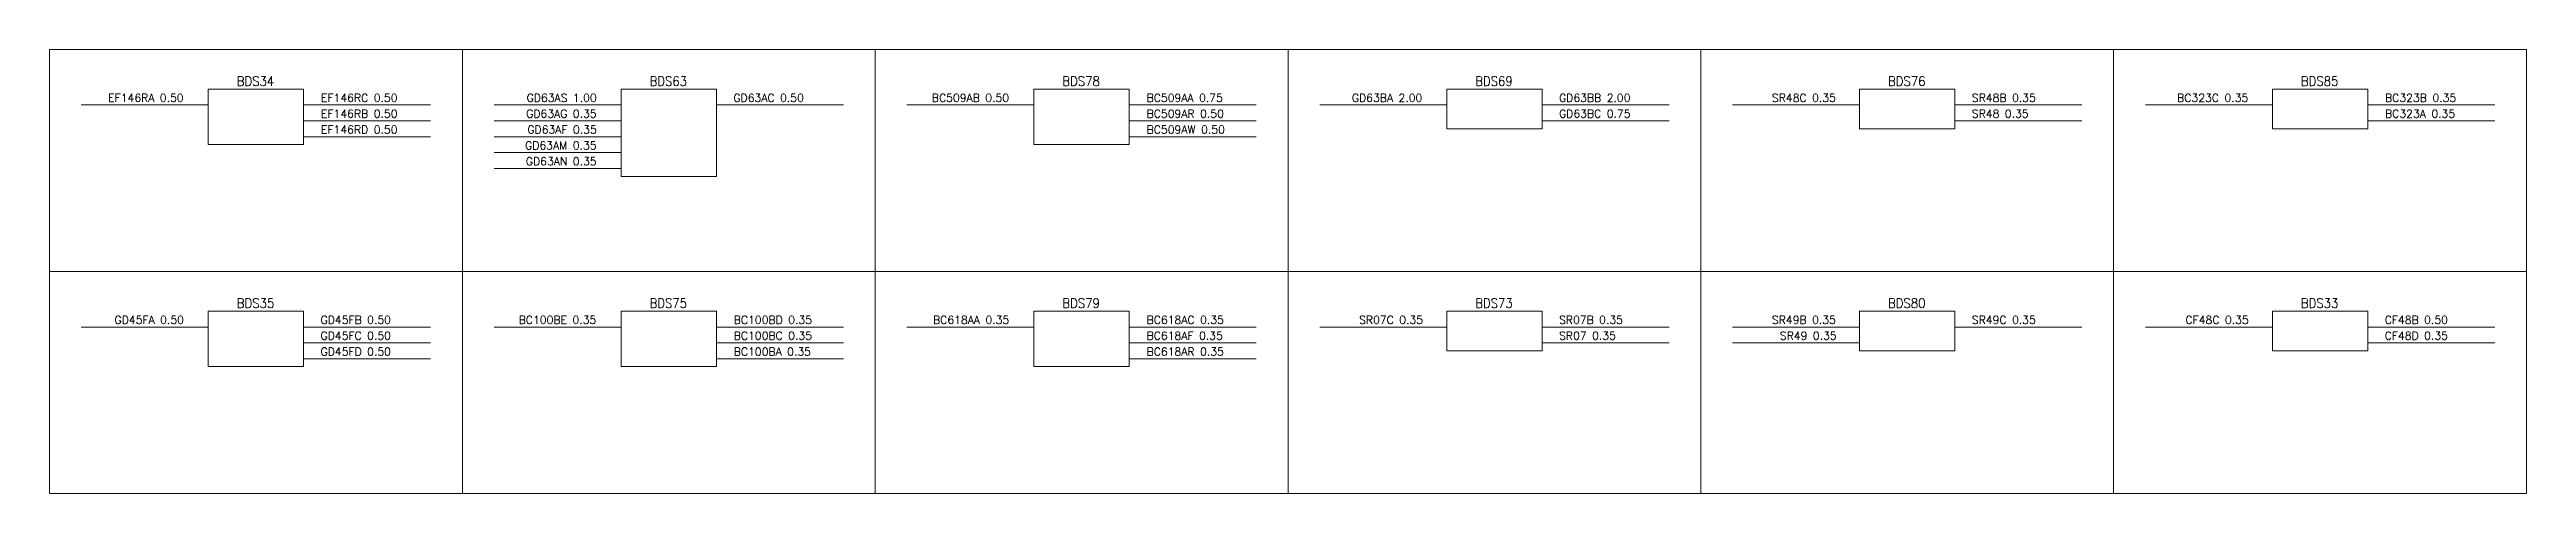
# Model space of a CAD drawing. Header units: inches. Extents: x 47316 to 59086, y 3141 to 11743.
# Drawn here: x 52197 to 52977, y 5351 to 5491 of the extents above; entities that cross this region are included whole.
import ezdxf

# ---------------------------------------------------------------- set-up
doc = ezdxf.new("R2010")
doc.units = ezdxf.units.IN
doc.header["$MEASUREMENT"] = 0
doc.styles.get("Standard").update_dxf_attribs({"font": ''})
doc.styles.get('Standard').set_extended_font_data('SimSun')

msp = doc.modelspace()

# ---------------------------------------------------------------- texts
at = {"color": 7, "linetype": 'Continuous', "lineweight": 15, "attachment_point": 1}
for s, insert, char_height, width in [('\\Fromans.shx;\\W1.0000000000;\\T1.0000000000;\\o\\lEF146RA 0.50 ', (52215.74, 5477.21), 2.5, 29.5238), ('\\Fromans.shx;\\W0.9000000000;\\T1.0000000000;\\o\\lBDS34', (52256.24, 5482.71), 3, 13.1143), ('\\Fromans.shx;\\W1.0000000000;\\T1.0000000000;\\o\\lEF146RC 0.50 ', (52282.76, 5477.21), 2.5, 29.881), ('\\Fromans.shx;\\W1.0000000000;\\T1.0000000000;\\o\\lGD63AS 1.00 ', (52347.53, 5477.21), 2.5, 27.619), ('\\Fromans.shx;\\W0.9000000000;\\T1.0000000000;\\o\\lBDS63', (52386.24, 5482.71), 3, 13.1143), ('\\Fromans.shx;\\W1.0000000000;\\T1.0000000000;\\o\\lGD63AC 0.50 ', (52412.64, 5477.21), 2.5, 27.7381), ('\\Fromans.shx;\\W1.0000000000;\\T1.0000000000;\\o\\lBC509AB 0.50 ', (52475.14, 5477.21), 2.5, 30.119), ('\\Fromans.shx;\\W0.9000000000;\\T1.0000000000;\\o\\lBDS78', (52516.24, 5482.71), 3, 13.1143), ('\\Fromans.shx;\\W1.0000000000;\\T1.0000000000;\\o\\lBC509AA 0.75 ', (52542.76, 5477.21), 2.5, 29.7619), ('\\Fromans.shx;\\W1.0000000000;\\T1.0000000000;\\o\\lGD63BA 2.00 ', (52607.41, 5477.21), 2.5, 27.7381), ('\\Fromans.shx;\\W0.9000000000;\\T1.0000000000;\\o\\lBDS69', (52646.24, 5482.71), 3, 13.1143), ('\\Fromans.shx;\\W1.0000000000;\\T1.0000000000;\\o\\lGD63BB 2.00 ', (52672.64, 5477.21), 2.5, 28.0952), ('\\Fromans.shx;\\W1.0000000000;\\T1.0000000000;\\o\\lSR48C 0.35 ', (52739.67, 5477.21), 2.5, 25.4762), ('\\Fromans.shx;\\W0.9000000000;\\T1.0000000000;\\o\\lBDS76', (52776.24, 5482.71), 3, 13.1143), ('\\Fromans.shx;\\W1.0000000000;\\T1.0000000000;\\o\\lSR48B 0.35 ', (52802.64, 5477.21), 2.5, 25.4762), ('\\Fromans.shx;\\W1.0000000000;\\T1.0000000000;\\o\\lBC323C 0.35 ', (52867.29, 5477.21), 2.5, 27.9762), ('\\Fromans.shx;\\W0.9000000000;\\T1.0000000000;\\o\\lBDS85', (52906.24, 5482.71), 3, 13.1143), ('\\Fromans.shx;\\W1.0000000000;\\T1.0000000000;\\o\\lBC323B 0.35 ', (52932.76, 5477.21), 2.5, 27.9762), ('\\Fromans.shx;\\W1.0000000000;\\T1.0000000000;\\o\\lEF146RB 0.50 ', (52282.76, 5472.21), 2.5, 29.881), ('\\Fromans.shx;\\W1.0000000000;\\T1.0000000000;\\o\\lGD63AG 0.35 ', (52347.41, 5472.21), 2.5, 27.7381), ('\\Fromans.shx;\\W1.0000000000;\\T1.0000000000;\\o\\lBC509AR 0.50 ', (52542.76, 5472.21), 2.5, 30.119), ('\\Fromans.shx;\\W1.0000000000;\\T1.0000000000;\\o\\lGD63BC 0.75 ', (52672.64, 5472.21), 2.5, 28.0952), ('\\Fromans.shx;\\W1.0000000000;\\T1.0000000000;\\o\\lSR48 0.35 ', (52802.64, 5472.21), 2.5, 22.9762), ('\\Fromans.shx;\\W1.0000000000;\\T1.0000000000;\\o\\lBC323A 0.35 ', (52932.76, 5472.21), 2.5, 27.619), ('\\Fromans.shx;\\W1.0000000000;\\T1.0000000000;\\o\\lEF146RD 0.50 ', (52282.76, 5467.21), 2.5, 29.881), ('\\Fromans.shx;\\W1.0000000000;\\T1.0000000000;\\o\\lGD63AM 0.35 ', (52347.05, 5462.21), 2.5, 28.0952), ('\\Fromans.shx;\\W1.0000000000;\\T1.0000000000;\\o\\lGD63AF 0.35 ', (52347.76, 5467.21), 2.5, 27.381), ('\\Fromans.shx;\\W1.0000000000;\\T1.0000000000;\\o\\lBC509AW 0.50 ', (52542.76, 5467.21), 2.5, 30.4762), ('\\Fromans.shx;\\W1.0000000000;\\T1.0000000000;\\o\\lGD63AN 0.35 ', (52347.29, 5457.21), 2.5, 27.8571), ('\\Fromans.shx;\\W1.0000000000;\\T1.0000000000;\\o\\lGD45FA 0.50 ', (52217.76, 5407.21), 2.5, 27.381), ('\\Fromans.shx;\\W0.9000000000;\\T1.0000000000;\\o\\lBDS35', (52256.24, 5412.71), 3, 13.1143), ('\\Fromans.shx;\\W1.0000000000;\\T1.0000000000;\\o\\lGD45FB 0.50 ', (52282.64, 5407.21), 2.5, 27.7381), ('\\Fromans.shx;\\W1.0000000000;\\T1.0000000000;\\o\\lBC100BE 0.35 ', (52345.03, 5407.21), 2.5, 30.2381), ('\\Fromans.shx;\\W0.9000000000;\\T1.0000000000;\\o\\lBDS75', (52386.24, 5412.71), 3, 13.1143), ('\\Fromans.shx;\\W1.0000000000;\\T1.0000000000;\\o\\lBC100BD 0.35 ', (52412.76, 5407.21), 2.5, 30.4762), ('\\Fromans.shx;\\W1.0000000000;\\T1.0000000000;\\o\\lBC618AA 0.35 ', (52475.5, 5407.21), 2.5, 29.7619), ('\\Fromans.shx;\\W0.9000000000;\\T1.0000000000;\\o\\lBDS79', (52516.24, 5412.71), 3, 13.1143), ('\\Fromans.shx;\\W1.0000000000;\\T1.0000000000;\\o\\lBC618AC 0.35 ', (52542.76, 5407.21), 2.5, 30.119), ('\\Fromans.shx;\\W1.0000000000;\\T1.0000000000;\\o\\lSR07C 0.35 ', (52609.67, 5407.21), 2.5, 25.4762), ('\\Fromans.shx;\\W0.9000000000;\\T1.0000000000;\\o\\lBDS73', (52646.24, 5412.71), 3, 13.1143), ('\\Fromans.shx;\\W1.0000000000;\\T1.0000000000;\\o\\lSR07B 0.35 ', (52672.64, 5407.21), 2.5, 25.4762), ('\\Fromans.shx;\\W1.0000000000;\\T1.0000000000;\\o\\lSR49B 0.35 ', (52739.67, 5407.21), 2.5, 25.4762), ('\\Fromans.shx;\\W0.9000000000;\\T1.0000000000;\\o\\lBDS80', (52776.24, 5412.71), 3, 13.1143), ('\\Fromans.shx;\\W1.0000000000;\\T1.0000000000;\\o\\lSR49C 0.35 ', (52802.64, 5407.21), 2.5, 25.4762), ('\\Fromans.shx;\\W1.0000000000;\\T1.0000000000;\\o\\lCF48C 0.35 ', (52869.91, 5407.21), 2.5, 25.2381), ('\\Fromans.shx;\\W0.9000000000;\\T1.0000000000;\\o\\lBDS33', (52906.24, 5412.71), 3, 13.1143), ('\\Fromans.shx;\\W1.0000000000;\\T1.0000000000;\\o\\lCF48B 0.50 ', (52932.64, 5407.21), 2.5, 25.2381), ('\\Fromans.shx;\\W1.0000000000;\\T1.0000000000;\\o\\lGD45FC 0.50 ', (52282.64, 5402.21), 2.5, 27.7381), ('\\Fromans.shx;\\W1.0000000000;\\T1.0000000000;\\o\\lBC100BC 0.35 ', (52412.76, 5402.21), 2.5, 30.4762), ('\\Fromans.shx;\\W1.0000000000;\\T1.0000000000;\\o\\lBC618AF 0.35 ', (52542.76, 5402.21), 2.5, 29.7619), ('\\Fromans.shx;\\W1.0000000000;\\T1.0000000000;\\o\\lSR07 0.35 ', (52672.64, 5402.21), 2.5, 22.9762), ('\\Fromans.shx;\\W1.0000000000;\\T1.0000000000;\\o\\lSR49 0.35 ', (52742.17, 5402.21), 2.5, 22.9762), ('\\Fromans.shx;\\W1.0000000000;\\T1.0000000000;\\o\\lCF48D 0.35 ', (52932.64, 5402.21), 2.5, 25.2381), ('\\Fromans.shx;\\W1.0000000000;\\T1.0000000000;\\o\\lGD45FD 0.50 ', (52282.64, 5397.21), 2.5, 27.7381), ('\\Fromans.shx;\\W1.0000000000;\\T1.0000000000;\\o\\lBC100BA 0.35 ', (52412.76, 5397.21), 2.5, 30.119), ('\\Fromans.shx;\\W1.0000000000;\\T1.0000000000;\\o\\lBC618AR 0.35 ', (52542.76, 5397.21), 2.5, 30.119)]:
    msp.add_mtext(s, dxfattribs=dict(at, insert=insert, char_height=char_height, width=width))

# ---------------------------------------------------------------- linework, layer by layer
at = {"color": 7, "linetype": 'Continuous', "lineweight": 15}
for p, q in [((52207.29, 5473.71), (52247.29, 5473.71)), ((52277.29, 5473.71), (52317.29, 5473.71)), ((52277.29, 5468.71), (52317.29, 5468.71)), ((52337.29, 5473.71), (52377.29, 5473.71)), ((52337.29, 5468.71), (52377.29, 5468.71)), ((52407.29, 5473.71), (52447.29, 5473.71)), ((52467.29, 5473.71), (52507.29, 5473.71)), ((52537.29, 5473.71), (52577.29, 5473.71)), ((52537.29, 5468.71), (52577.29, 5468.71)), ((52597.29, 5473.71), (52637.29, 5473.71)), ((52667.29, 5473.71), (52707.29, 5473.71)), ((52667.29, 5468.71), (52707.29, 5468.71)), ((52727.29, 5473.71), (52767.29, 5473.71)), ((52797.29, 5473.71), (52837.29, 5473.71)), ((52797.29, 5468.71), (52837.29, 5468.71)), ((52857.29, 5473.71), (52897.29, 5473.71)), ((52927.29, 5473.71), (52967.29, 5473.71)), ((52927.29, 5468.71), (52967.29, 5468.71)), ((52277.29, 5463.71), (52317.29, 5463.71)), ((52337.29, 5463.71), (52377.29, 5463.71)), ((52537.29, 5463.71), (52577.29, 5463.71)), ((52337.29, 5458.71), (52377.29, 5458.71)), ((52337.29, 5453.71), (52377.29, 5453.71)), ((52207.29, 5403.71), (52247.29, 5403.71)), ((52277.29, 5403.71), (52317.29, 5403.71)), ((52277.29, 5398.71), (52317.29, 5398.71)), ((52337.29, 5403.71), (52377.29, 5403.71)), ((52407.29, 5403.71), (52447.29, 5403.71)), ((52407.29, 5398.71), (52447.29, 5398.71)), ((52467.29, 5403.71), (52507.29, 5403.71)), ((52537.29, 5403.71), (52577.29, 5403.71)), ((52537.29, 5398.71), (52577.29, 5398.71)), ((52597.29, 5403.71), (52637.29, 5403.71)), ((52667.29, 5403.71), (52707.29, 5403.71)), ((52667.29, 5398.71), (52707.29, 5398.71)), ((52727.29, 5403.71), (52767.29, 5403.71)), ((52727.29, 5398.71), (52767.29, 5398.71)), ((52797.29, 5403.71), (52837.29, 5403.71)), ((52857.29, 5403.71), (52897.29, 5403.71)), ((52927.29, 5403.71), (52967.29, 5403.71)), ((52927.29, 5398.71), (52967.29, 5398.71)), ((52277.29, 5393.71), (52317.29, 5393.71)), ((52407.29, 5393.71), (52447.29, 5393.71)), ((52537.29, 5393.71), (52577.29, 5393.71))]:
    msp.add_line(p, q, dxfattribs=at)
for points in [[(52197.29, 5491.21), (52197.29, 5421.21), (52327.29, 5421.21), (52327.29, 5491.21)], [(52327.29, 5491.21), (52327.29, 5421.21), (52457.29, 5421.21), (52457.29, 5491.21)], [(52457.29, 5491.21), (52457.29, 5421.21), (52587.29, 5421.21), (52587.29, 5491.21)], [(52587.29, 5491.21), (52587.29, 5421.21), (52717.29, 5421.21), (52717.29, 5491.21)], [(52717.29, 5491.21), (52717.29, 5421.21), (52847.29, 5421.21), (52847.29, 5491.21)], [(52847.29, 5491.21), (52847.29, 5421.21), (52977.29, 5421.21), (52977.29, 5491.21)], [(52247.29, 5478.71), (52247.29, 5461.21), (52277.29, 5461.21), (52277.29, 5478.71)], [(52377.29, 5478.71), (52377.29, 5451.21), (52407.29, 5451.21), (52407.29, 5478.71)], [(52507.29, 5478.71), (52507.29, 5461.21), (52537.29, 5461.21), (52537.29, 5478.71)], [(52637.29, 5478.71), (52637.29, 5466.21), (52667.29, 5466.21), (52667.29, 5478.71)], [(52767.29, 5478.71), (52767.29, 5466.21), (52797.29, 5466.21), (52797.29, 5478.71)], [(52897.29, 5478.71), (52897.29, 5466.21), (52927.29, 5466.21), (52927.29, 5478.71)], [(52197.29, 5421.21), (52197.29, 5351.21), (52327.29, 5351.21), (52327.29, 5421.21)], [(52327.29, 5421.21), (52327.29, 5351.21), (52457.29, 5351.21), (52457.29, 5421.21)], [(52457.29, 5421.21), (52457.29, 5351.21), (52587.29, 5351.21), (52587.29, 5421.21)], [(52587.29, 5421.21), (52587.29, 5351.21), (52717.29, 5351.21), (52717.29, 5421.21)], [(52717.29, 5421.21), (52717.29, 5351.21), (52847.29, 5351.21), (52847.29, 5421.21)], [(52847.29, 5421.21), (52847.29, 5351.21), (52977.29, 5351.21), (52977.29, 5421.21)], [(52247.29, 5408.71), (52247.29, 5391.21), (52277.29, 5391.21), (52277.29, 5408.71)], [(52377.29, 5408.71), (52377.29, 5391.21), (52407.29, 5391.21), (52407.29, 5408.71)], [(52507.29, 5408.71), (52507.29, 5391.21), (52537.29, 5391.21), (52537.29, 5408.71)], [(52637.29, 5408.71), (52637.29, 5396.21), (52667.29, 5396.21), (52667.29, 5408.71)], [(52767.29, 5408.71), (52767.29, 5396.21), (52797.29, 5396.21), (52797.29, 5408.71)], [(52897.29, 5408.71), (52897.29, 5396.21), (52927.29, 5396.21), (52927.29, 5408.71)]]:
    msp.add_lwpolyline(points, close=True, dxfattribs=at)

msp.set_redraw_order([(e.dxf.handle, doc.entitydb.next_handle()) for e in msp.query("TEXT MTEXT ATTDEF DIMENSION ARC_DIMENSION")])  # texts and dimensions are drawn at this point

doc.saveas('drawing.dxf')
